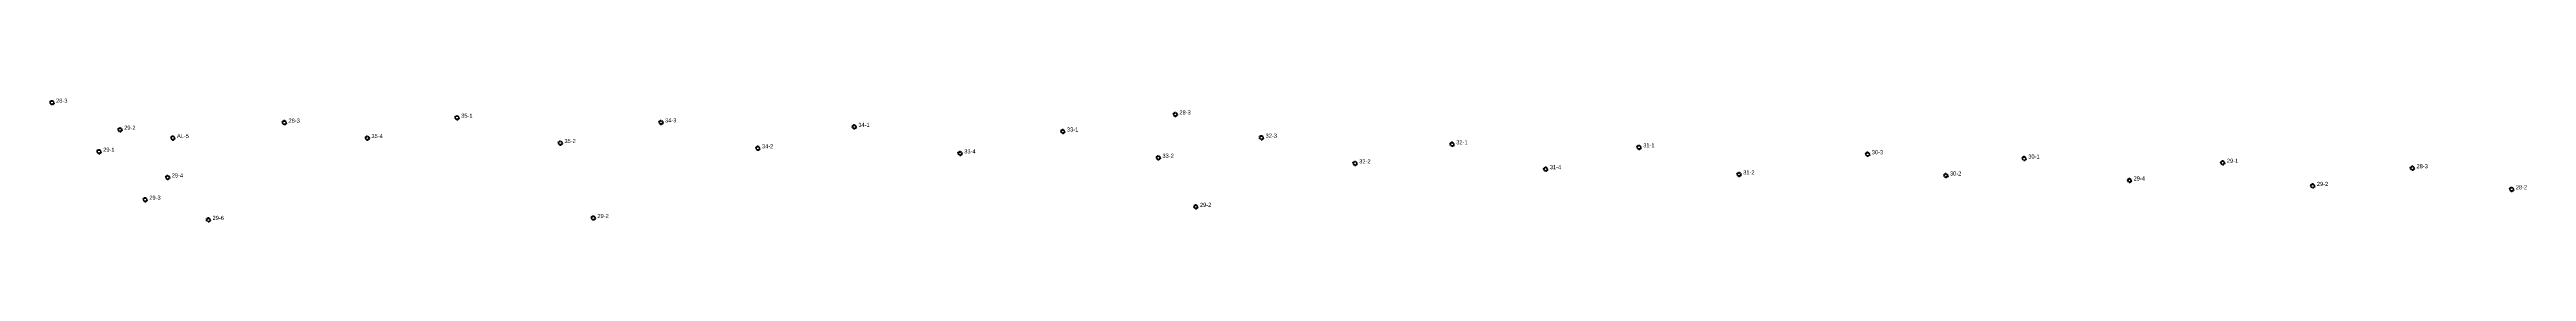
# Model space of a CAD drawing. Extents: x 486468 to 494393, y 5455952 to 5461583.
# Drawn here: x 486498 to 487704, y 5456407 to 5456468 of the extents above; entities that cross this region are included whole.
import ezdxf

# ---------------------------------------------------------------- set-up
doc = ezdxf.new("R2010")
doc.units = 0
doc.layers.add('Level 0', color=7, linetype='Continuous')
doc.layers.add('StreetLightingPoles', color=7, linetype='Continuous')

# ---------------------------------------------------------------- blocks, each defined once
blk = doc.blocks.new('Light')
at = {"layer": 'Level 0'}
for p, q in [((-0.7, 0.2), (-1.2, 0.4)), ((-0.4, 0.6), (-0.7, 1)), ((0, 0.8), (0, 1.3)), ((0.4, 0.6), (0.7, 1)), ((0.7, 0.2), (1.2, 0.4)), ((-0.7, -0.2), (-1.2, -0.4)), ((-0.4, -0.6), (-0.7, -1)), ((0, -0.8), (0, -1.3)), ((0.4, -0.6), (0.7, -1)), ((0.7, -0.2), (1.2, -0.4))]:
    blk.add_line(p, q, dxfattribs=at)
blk.add_circle((0, 0), 0.75, dxfattribs=at)

msp = doc.modelspace()

# ---------------------------------------------------------------- block references
at = {"layer": 'StreetLightingPoles'}
for p in [(486499.588, 5456465.75), (486612.681, 5456455.999), (486696.739, 5456458.398), (486795.97, 5456456.099), (486890.053, 5456453.918), (487046.311, 5456459.991), (486522.499, 5456441.807), (486532.719, 5456452.515), (486558.405, 5456448.491), (486653.044, 5456448.452), (486746.988, 5456446.025), (486843.131, 5456443.478), (486941.578, 5456440.964), (486991.559, 5456451.64), (487088.244, 5456448.645), (487181.03, 5456445.41), (487272.033, 5456443.937), (486555.886, 5456429.228), (487038.049, 5456438.831), (487133.816, 5456436.108), (487226.575, 5456433.273), (487320.692, 5456430.713), (487383.255, 5456440.562), (487421.351, 5456430.179), (487459.446, 5456438.447), (487556.096, 5456436.382), (487648.417, 5456433.757), (486544.944, 5456418.375), (487510.706, 5456427.742), (487599.907, 5456425.096), (487696.702, 5456423.417), (486575.741, 5456408.5), (486763.062, 5456409.443), (487056.292, 5456414.886)]:
    msp.add_blockref('Light', p, dxfattribs=at)

# ---------------------------------------------------------------- texts
for s, p in [('28-3', (486501.588, 5456465.75)), ('29-2', (486534.719, 5456452.515)), ('28-3', (486614.681, 5456455.999)), ('35-1', (486698.739, 5456458.398)), ('34-3', (486797.97, 5456456.099)), ('34-1', (486892.053, 5456453.918)), ('28-3', (487048.311, 5456459.991)), ('29-1', (486524.499, 5456441.807)), ('AL-5', (486560.405, 5456448.491)), ('35-4', (486655.044, 5456448.452)), ('35-2', (486748.988, 5456446.025)), ('34-2', (486845.131, 5456443.478)), ('33-4', (486943.578, 5456440.964)), ('33-1', (486993.559, 5456451.64)), ('32-3', (487090.244, 5456448.645)), ('32-1', (487183.03, 5456445.41)), ('31-1', (487274.033, 5456443.937)), ('30-3', (487385.255, 5456440.562)), ('29-4', (486557.886, 5456429.228)), ('33-2', (487040.049, 5456438.831)), ('32-2', (487135.816, 5456436.108)), ('31-4', (487228.575, 5456433.273)), ('31-2', (487322.692, 5456430.713)), ('30-2', (487423.351, 5456430.179)), ('30-1', (487461.446, 5456438.447)), ('29-1', (487558.096, 5456436.382)), ('28-3', (487650.417, 5456433.757)), ('29-3', (486546.944, 5456418.375)), ('29-4', (487512.706, 5456427.742)), ('29-2', (487601.907, 5456425.096)), ('28-2', (487698.702, 5456423.417)), ('29-6', (486577.741, 5456408.5)), ('29-2', (486765.062, 5456409.443)), ('29-2', (487058.292, 5456414.886))]:
    msp.add_text(s, height=2, dxfattribs=at).set_placement(p)

doc.saveas('drawing.dxf')
